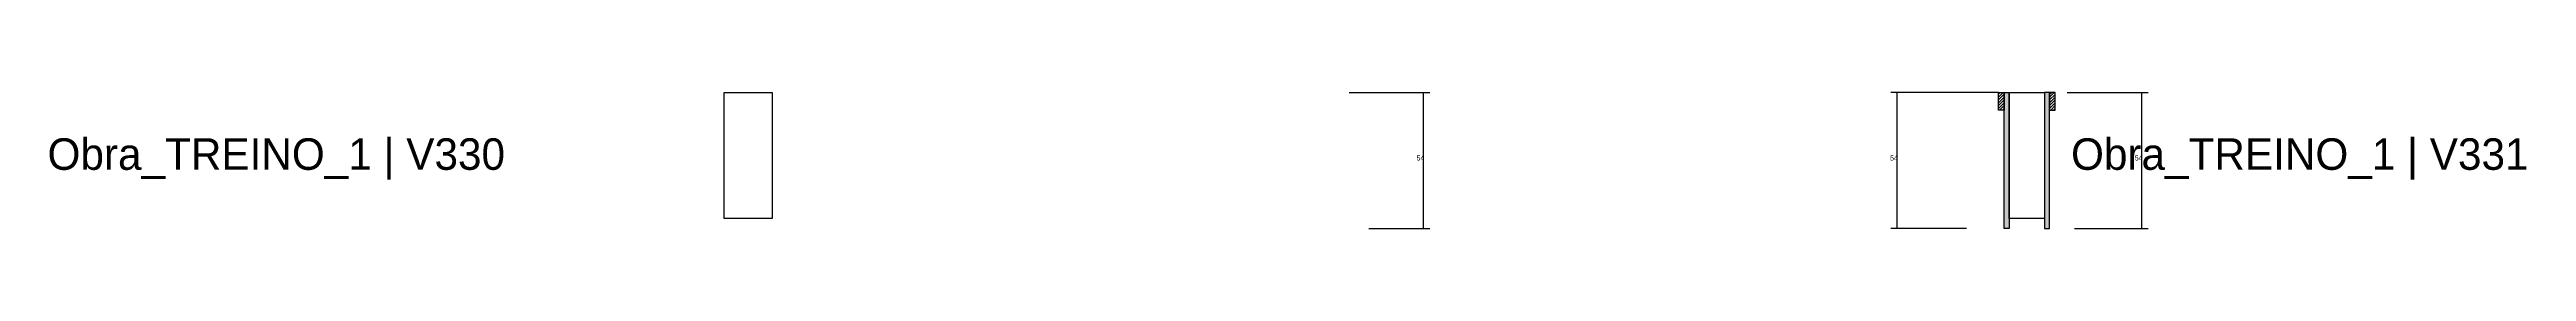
# Model space of a CAD drawing. Header units: metres. Extents: x -2848 to 21926, y -45195 to 1016.
# Drawn here: x 11202 to 13160, y -3457 to -3349 of the extents above; entities that cross this region are included whole.
import ezdxf

# ---------------------------------------------------------------- set-up
doc = ezdxf.new("R2010")
doc.units = ezdxf.units.M
for name, color, linetype in [('CONCRETO', 251, 'Continuous'), ('COTA', 4, 'Continuous'), ('Hachura', 253, 'Continuous'), ('LABEL_ID', 3, 'Continuous'), ('Madeira', 126, 'Continuous'), ('Painéis', 200, 'Continuous')]:
    doc.layers.add(name, color=color, linetype=linetype)

msp = doc.modelspace()

# ---------------------------------------------------------------- hatches: boundary and pattern name
at = {"layer": 'Hachura'}
h = msp.add_hatch(dxfattribs=at)
h.set_pattern_fill('ANSI31', scale=0.5)
h.paths.add_polyline_path([(12747, -3362.6), (12742.6, -3362.6), (12742.6, -3362.6), (12742.6, -3348.6), (12742.6, -3348.6), (12747, -3348.6), (12747, -3348.6), (12747, -3362.6)])
h = msp.add_hatch(color=8, dxfattribs=at)
h.dxf.hatch_style = 1
h.paths.add_polyline_path([(12751, -3348.6), (12747, -3348.6), (12747, -3348.6), (12747, -3456.6), (12747, -3456.6), (12751, -3456.6), (12751, -3456.6), (12751, -3348.6)])
h = msp.add_hatch(color=8, dxfattribs=at)
h.dxf.hatch_style = 1
h.paths.add_polyline_path([(12783, -3348.6), (12779, -3348.6), (12779, -3348.6), (12779, -3456.6), (12779, -3456.6), (12783, -3456.6), (12783, -3456.6), (12783, -3348.6)])
h = msp.add_hatch(dxfattribs=at)
h.set_pattern_fill('ANSI31', scale=0.5)
h.paths.add_polyline_path([(12783, -3362.6), (12787.4, -3362.6), (12787.4, -3362.6), (12787.4, -3348.6), (12787.4, -3348.6), (12783, -3348.6), (12783, -3348.6), (12783, -3362.6)])

# ---------------------------------------------------------------- linework, layer by layer
at = {"layer": 'CONCRETO'}
for points in [[(11735, -3348.6), (11735, -3348.6), (11773, -3348.6), (11773, -3376.6), (11773, -3376.6), (11773, -3448.6), (11735, -3448.6), (11735, -3348.6)], [(12751, -3348.6), (12751, -3348.6), (12779, -3348.6), (12779, -3376.6), (12779, -3376.6), (12779, -3448.6), (12751, -3448.6), (12751, -3348.6)]]:
    msp.add_lwpolyline(points, close=True, dxfattribs=at)
at = {"layer": 'COTA'}
for p, q in [((12229.2, -3348.6), (12293, -3348.6)), ((12288, -3456.6), (12288, -3348.6)), ((12742.6, -3348.6), (12657.4, -3348.6)), ((12662.4, -3456.6), (12662.4, -3348.6)), ((12797, -3348.6), (12860.9, -3348.6)), ((12855.9, -3456.6), (12855.9, -3348.6)), ((12244.8, -3456.6), (12293, -3456.6)), ((12717.4, -3456.6), (12657.4, -3456.6)), ((12802.6, -3456.6), (12860.9, -3456.6))]:
    msp.add_line(p, q, dxfattribs=at)
at = {"layer": 'Madeira'}
for points in [[(12747, -3362.6), (12742.6, -3362.6), (12742.6, -3348.6), (12747, -3348.6)], [(12783, -3362.6), (12787.4, -3362.6), (12787.4, -3348.6), (12783, -3348.6)]]:
    msp.add_lwpolyline(points, close=True, dxfattribs=at)
at = {"layer": 'Painéis'}
for points in [[(12747, -3348.6), (12751, -3348.6), (12751, -3456.6), (12747, -3456.6)], [(12783, -3348.6), (12779, -3348.6), (12779, -3456.6), (12783, -3456.6)]]:
    msp.add_lwpolyline(points, close=True, dxfattribs=at)

# ---------------------------------------------------------------- texts
at = {"layer": 'COTA'}
for p in [(12282.5, -3402.6), (12656.9, -3402.6), (12850.4, -3402.6)]:
    msp.add_text('54', height=4, dxfattribs=at).set_placement(p)
at = {"layer": 'LABEL_ID'}
for s, p in [('Obra_TREINO_1 | V330', (11200, -3410)), ('Obra_TREINO_1 | V331', (12800, -3410))]:
    msp.add_text(s, height=25, dxfattribs=at).set_placement(p)

doc.saveas('drawing.dxf')
